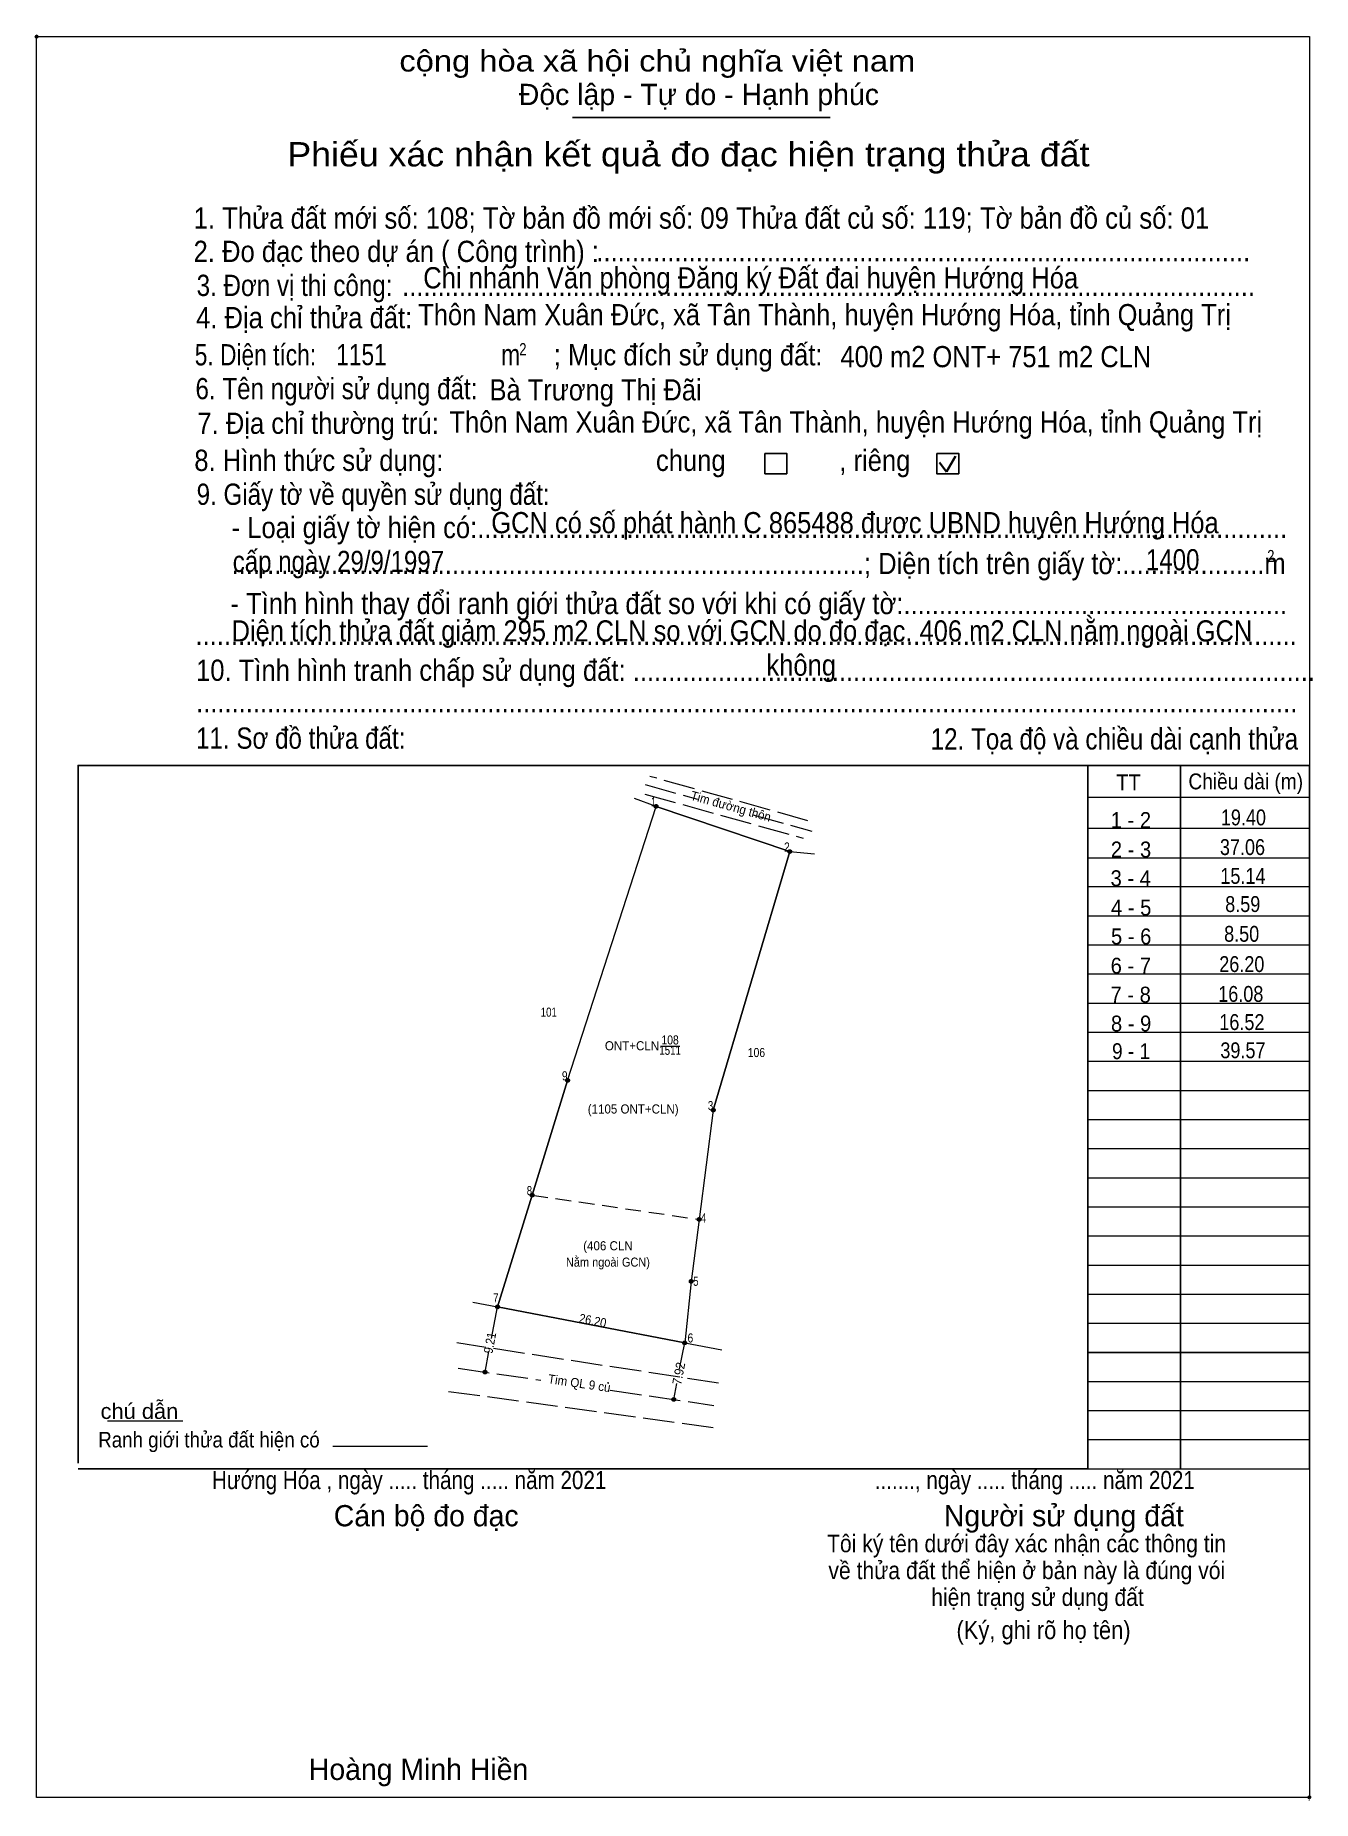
# Model space of a CAD drawing. Header units: metres. Extents: x 539120 to 539778, y 1836699 to 1836942.
# Drawn here: x 539120.2 to 539295.8, y 1836698.9 to 1836941.5 of the extents above; entities that cross this region are included whole.
import ezdxf
from ezdxf.enums import TextEntityAlignment as Align

# ---------------------------------------------------------------- set-up
doc = ezdxf.new("R2010")
doc.units = ezdxf.units.M
doc.header["$LTSCALE"] = 0.72
doc.header["$PDMODE"] = 32
doc.header["$PDSIZE"] = 0.36
doc.linetypes.add('LONG_DASHED', pattern=[7.5, 6, -1.5])
doc.linetypes.add('MEDIUM_DASHED', pattern=[4.5, 3, -1.5])
for name, color, linetype, lineweight in [('1', 7, 'Continuous', 13), ('10', 7, 'Continuous', 13), ('15', 7, 'LONG_DASHED', 13), ('17', 7, 'Continuous', 13), ('2', 7, 'Continuous', 25), ('30', 7, 'Continuous', 13), ('6', 7, 'Continuous', 13), ('63', 7, 'Continuous', 13)]:
    doc.layers.add(name, color=color, linetype=linetype, lineweight=lineweight)

msp = doc.modelspace()

# ---------------------------------------------------------------- texts
at = {"layer": '1'}
for s, width, p in [('ONT+CLN', 0.95, (539202.2, 1836802.01)), ('1511', 0.8, (539207.44, 1836801.39)), ('108', 0.85, (539207.435, 1836802.81)), ('(1105 ONT+CLN)', 0.95, (539202.36, 1836793.32)), ('(406 CLN', 0.95, (539198.89, 1836774.52)), ('Nằm ngoài GCN)', 0.9, (539198.89, 1836772.27))]:
    msp.add_text(s, height=1.25, dxfattribs=dict(at, width=width)).set_placement(p, align=Align.CENTER)
at = {"layer": '10'}
for s, height, width, p in [('1 - 2', 2.182, 0.95, (539270.785, 1836832.57)), ('2 - 3', 2.182, 0.95, (539270.8, 1836828.52)), ('3 - 4', 2.182, 0.95, (539270.76, 1836824.57)), ('4 - 5', 2.182, 0.95, (539270.82, 1836820.54)), ('5 - 6', 2.182, 0.95, (539270.82, 1836816.57)), ('6 - 7', 2.182, 0.95, (539270.775, 1836812.55)), ('7 - 8', 2.182, 0.95, (539270.75, 1836808.57)), ('8 - 9', 2.18, 0.95, (539270.81, 1836804.6)), ('9 - 1', 2.18, 0.9, (539270.81, 1836800.8))]:
    msp.add_text(s, height=height, dxfattribs=dict(at, width=width)).set_placement(p, align=Align.CENTER)
at = {"layer": '15', "width": 0.95}
msp.add_text('Tim đường thôn', height=1.25, rotation=344.362, dxfattribs=at).set_placement((539215.6265, 1836834.9498), align=Align.CENTER)
at = {"layer": '15'}
for s, width, p in [('101', 0.8, (539190.76, 1836806.63)), ('106', 0.85, (539219.305, 1836801.08))]:
    msp.add_text(s, height=1.25, dxfattribs=dict(at, width=width)).set_placement(p, align=Align.CENTER)
at = {"layer": '2'}
for s, height, width, p in [('cộng hòa xã hội chủ nghĩa việt nam', 2.921, 1.15, (539170.22, 1836936.54)), ('1. Thửa đất mới số: 108; Tờ bản đồ mới số: 09 Thửa đất củ số: 119; Tờ bản đồ củ số: 01', 2.93, 0.9, (539141.93, 1836914.94)), ('2. Đo đạc theo dự án ( Công trình) : ', 2.922, 0.9, (539141.93, 1836910.36)), ('Chi nhánh Văn phòng Đăng ký Đất đai huyện Hướng Hóa', 2.92, 0.9, (539173.5, 1836906.73)), ('............................................................................................', 2.922, 0.9, (539197.29, 1836910.46)), ('3. Đơn vị thi công:', 2.922, 0.85, (539142.35, 1836905.69)), ('4. Địa chỉ thửa đất:', 2.922, 0.9, (539142.27, 1836901.26)), ('........................................................................................................................', 2.922, 0.9, (539170.59, 1836905.69)), ('Thôn Nam Xuân Đức, xã Tân Thành, huyện Hướng Hóa, tỉnh Quảng Trị', 2.91, 0.9, (539172.81, 1836901.67)), ('; Mục đích sử dụng đất:', 2.921, 0.9, (539191.44, 1836896.15)), ('5. Diện tích:', 2.922, 0.8, (539142.09, 1836896.15)), ('1151', 2.91, 0.8, (539161.55, 1836896.18)), ('m', 2.921, 0.8, (539184.21, 1836896.15)), ('2', 1.669, 0.8, (539186.7, 1836897.54)), ('400 m2 ONT+ 751 m2 CLN', 2.91, 0.9, (539230.85, 1836895.9)), ('6. Tên người sử dụng đất:', 2.922, 0.85, (539142.19, 1836891.5)), ('Bà Trương Thị Đãi', 2.91, 0.9, (539182.61, 1836891.34)), ('7. Địa chỉ thường trú:', 2.922, 0.9, (539142.45, 1836886.74)), ('Thôn Nam Xuân Đức, xã Tân Thành, huyện Hướng Hóa, tỉnh Quảng Trị', 2.91, 0.9, (539177.11, 1836886.92)), ('8. Hình thức sử dụng:', 2.922, 0.9, (539142.03, 1836881.64)), ('chung                , riêng', 2.921, 0.9, (539205.49, 1836881.64)), ('9. Giấy tờ về quyền sử dụng đất:', 2.922, 0.85, (539142.35, 1836876.98)), ('     - Loại giấy tờ hiện có:..................................................................................................................', 2.921, 0.9, (539142.27, 1836872.41)), ('GCN có số phát hành C 865488 được UBND huyện Hướng Hóa ', 2.91, 0.9, (539182.85, 1836873.08)), ('cấp ngày 29/9/1997', 2.91, 0.85, (539147.31, 1836867.75)), ('     .........................................................................................; Diện tích trên giấy tờ:....................m', 2.921, 0.9, (539142.27, 1836867.46)), ('1400', 2.91, 0.85, (539272.85, 1836867.98)), ('2', 1.669, 0.8, (539289.52, 1836869.11)), ('     - Tình hình thay đổi ranh giới thửa đất so với khi có giấy tờ:......................................................', 2.921, 0.9, (539142.11, 1836861.96)), ('Diện tích thửa đất giảm 295 m2 CLN so với GCN do đo đạc. 406 m2 CLN nằm ngoài GCN', 2.91, 0.9, (539147.15, 1836858.2)), ('...........................................................................................................................................................', 2.921, 0.9, (539142.19, 1836857.72)), ('10. Tình hình tranh chấp sử dụng đất: ................................................................................................', 2.922, 0.9, (539142.27, 1836852.79)), ('không', 2.921, 0.9, (539220.67, 1836853.5)), ('...........................................................................................................................................................', 2.921, 0.9, (539142.27, 1836848.47)), ('11. Sơ đồ thửa đất:', 2.922, 0.85, (539142.27, 1836843.46)), ('12. Tọa độ và chiều dài cạnh thửa', 2.928, 0.85, (539243.25, 1836843.35)), ('Hướng Hóa , ngày ..... tháng ..... năm 2021', 2.496, 0.85, (539144.45, 1836741.7)), ('......., ngày ..... tháng ..... năm 2021', 2.496, 0.85, (539235.57, 1836741.7)), ('(Ký, ghi rõ họ tên)', 2.503, 0.9, (539246.8, 1836721.08))]:
    msp.add_text(s, height=height, dxfattribs=dict(at, width=width)).set_placement(p)
for s, height, p in [('Độc lập - Tự do - Hạnh phúc', 2.921, (539186.64, 1836931.93)), ('Cán bộ đo đạc', 2.921, (539161.2, 1836736.58)), ('Người sử dụng đất', 2.921, (539245.07, 1836736.58)), ('Hoàng Minh Hiền', 2.92, (539157.77, 1836701.72))]:
    msp.add_text(s, height=height, dxfattribs=at).set_placement(p)
for s, height, width, p in [('Phiếu xác nhận kết quả đo đạc hiện trạng thửa đất', 3.337, 1.1, (539209.95, 1836923.5)), ('Tôi ký tên dưới đây xác nhận các thông tin', 2.413, 0.9, (539256.44, 1836733.02)), ('về thửa đất thể hiện ở bản này là đúng vói', 2.413, 0.9, (539256.47, 1836729.32)), ('hiện trạng sử dụng đất', 2.413, 0.9, (539257.945, 1836725.64))]:
    msp.add_text(s, height=height, dxfattribs=dict(at, width=width)).set_placement(p, align=Align.CENTER)
msp.add_text('.', height=0.8346, dxfattribs=at).set_placement((539295.2837, 1836698.87), align=Align.CENTER)
at = {"layer": '30'}
for s, height, width, p in [('TT', 2.176, 0.95, (539268.75, 1836837.75)), ('Chiều dài (m)', 2.182, 0.9, (539278.69, 1836837.88))]:
    msp.add_text(s, height=height, dxfattribs=dict(at, width=width)).set_placement(p)
at = {"layer": '6'}
for s, width, p in [('chú dẫn', 1.05, (539129.14, 1836751.34)), ('Ranh giới thửa đất hiện có ', 0.9, (539128.82, 1836747.42))]:
    msp.add_text(s, height=2.138, dxfattribs=dict(at, width=width)).set_placement(p)
at = {"layer": '63'}
for s, height, width, p in [(' 1', 1.25, 0.75, (539205.51, 1836835.54)), ('19.40', 2.18, 0.85, (539289.35, 1836832.93)), (' 2', 1.25, 0.85, (539223.89, 1836829.33)), ('37.06', 2.18, 0.85, (539289.22, 1836828.85)), ('15.14', 2.18, 0.85, (539289.28, 1836824.89)), ('8.59', 2.18, 0.85, (539288.57, 1836821.02)), ('8.50', 2.18, 0.85, (539288.42, 1836816.93)), ('26.20', 2.18, 0.85, (539289.13, 1836812.77)), ('16.08', 2.18, 0.85, (539288.99, 1836808.67)), ('16.52', 2.18, 0.85, (539289.14, 1836804.8)), ('39.57', 2.18, 0.85, (539289.28, 1836800.92)), (' 9', 1.25, 0.85, (539193.35, 1836797.88)), (' 3', 1.25, 0.8, (539213.37, 1836793.79)), (' 8', 1.25, 0.8, (539188.47, 1836782.1)), (' 4', 1.25, 0.85, (539212.42, 1836778.34)), (' 5', 1.25, 0.8, (539211.35, 1836769.64)), (' 7', 1.25, 0.8, (539183.85, 1836767.35)), (' 6', 1.25, 0.85, (539210.62, 1836761.85))]:
    msp.add_text(s, height=height, dxfattribs=dict(at, width=width)).set_placement(p, align=Align.RIGHT)
for s, rotation, width, p in [('26.20', 349.132, 0.9, (539196.6872, 1836764.2458)), ('9.21', 79.133, 0.9, (539183.274, 1836761.6872)), ('7.92', 79.087, 0.95, (539209.2376, 1836757.4717)), ('Tim QL 9 củ', 351.744, 0.95, (539194.8703, 1836755.6333))]:
    msp.add_text(s, height=1.25, rotation=rotation, dxfattribs=dict(at, width=width)).set_placement(p, align=Align.CENTER)

# ---------------------------------------------------------------- hatches: boundary and pattern name
at = {"layer": '15'}
for points in [[(539205.76, 1836835.54, 1), (539205.26, 1836835.54, 1)], [(539224.14, 1836829.33, 1), (539223.64, 1836829.33, 1)], [(539193.6, 1836797.88, 1), (539193.1, 1836797.88, 1)], [(539213.62, 1836793.79, 1), (539213.12, 1836793.79, 1)], [(539188.72, 1836782.1, 1), (539188.22, 1836782.1, 1)], [(539211.68, 1836778.77, 1), (539211.18, 1836778.77, 1)], [(539210.58, 1836770.25, 1), (539210.08, 1836770.25, 1)], [(539183.96, 1836766.74, 1), (539183.46, 1836766.74, 1)], [(539209.69, 1836761.8, 1), (539209.19, 1836761.8, 1)], [(539182.24, 1836757.78, 1), (539181.74, 1836757.78, 1)], [(539208.19, 1836754.02, 1), (539207.69, 1836754.02, 1)]]:
    msp.add_hatch(color=256, dxfattribs=at).paths.add_polyline_path(points)

# ---------------------------------------------------------------- linework, layer by layer
at = {"layer": '1'}
msp.add_lwpolyline([(539205.51, 1836835.54), (539223.89, 1836829.33), (539213.37, 1836793.79), (539211.43, 1836778.77), (539210.33, 1836770.25), (539209.44, 1836761.8), (539183.71, 1836766.74), (539188.47, 1836782.1), (539193.35, 1836797.88)], close=True, dxfattribs=at)
at = {"layer": '10'}
for p, q in [((539193.35, 1836797.88), (539205.51, 1836835.54)), ((539223.89, 1836829.33), (539205.51, 1836835.54)), ((539210.33, 1836770.25), (539209.44, 1836761.8))]:
    msp.add_line(p, q, dxfattribs=at)
msp.add_lwpolyline([(539213.37, 1836793.79), (539211.43, 1836778.77), (539210.33, 1836770.25)], dxfattribs=at)
at = {"layer": '15'}
for p, q in [((539226.39, 1836833.56), (539204.65, 1836839.66)), ((539203.97, 1836837.23), (539225.71, 1836831.17)), ((539204.01, 1836838.53), (539211.19, 1836836.52)), ((539218.81, 1836834.39), (539226.91, 1836832.12)), ((539214.11, 1836756.25), (539178.1, 1836761.78)), ((539178.28, 1836758.32), (539189.67, 1836756.67)), ((539213.36, 1836750.11), (539176.76, 1836755.12)), ((539199.21, 1836755.28), (539213.47, 1836753.21))]:
    msp.add_line(p, q, dxfattribs=at)
at = {"layer": '15', "linetype": 'Continuous'}
for p, q in [((539205.51, 1836835.54), (539202.54, 1836836.6)), ((539213.37, 1836793.79), (539223.89, 1836829.33)), ((539223.89, 1836829.33), (539227.29, 1836829.01)), ((539209.44, 1836761.8), (539214.53, 1836760.82))]:
    msp.add_line(p, q, dxfattribs=at)
at = {"layer": '15', "linetype": 'MEDIUM_DASHED'}
msp.add_line((539188.47, 1836782.1), (539211.43, 1836778.77), dxfattribs=at)
at = {"layer": '15', "linetype": 'Continuous'}
for points in [[(539193.35, 1836797.88), (539188.47, 1836782.1), (539183.71, 1836766.74)], [(539180.32, 1836767.39), (539183.71, 1836766.74), (539209.44, 1836761.8)]]:
    msp.add_lwpolyline(points, dxfattribs=at)
at = {"layer": '15', "linetype": 'MEDIUM_DASHED'}
for centre in [(539205.51, 1836835.54), (539205.51, 1836835.54), (539223.89, 1836829.33), (539193.35, 1836797.88), (539213.37, 1836793.79), (539188.47, 1836782.1), (539211.43, 1836778.77), (539210.33, 1836770.25), (539183.71, 1836766.74), (539209.44, 1836761.8), (539181.99, 1836757.78), (539207.94, 1836754.02)]:
    msp.add_circle(centre, 0.25, dxfattribs=at)
at = {"layer": '17'}
msp.add_line((539130.11, 1836751.06), (539140.43, 1836751.06), dxfattribs=at)
at = {"layer": '2'}
for p, q in [((539194.04, 1836930.24), (539229.43, 1836930.24)), ((539264.85, 1836841.17), (539264.85, 1836744.5)), ((539264.85, 1836744.5), (539126.05, 1836744.5))]:
    msp.add_line(p, q, dxfattribs=at)
at = {"layer": '2', "lineweight": 35}
for p, q in [((539244.45, 1836882.81), (539245.45, 1836881.52)), ((539245.45, 1836881.52), (539246.66, 1836883.68))]:
    msp.add_line(p, q, dxfattribs=at)
at = {"layer": '2', "lineweight": 13}
msp.add_lwpolyline([(539120.35, 1836941.34), (539295.32, 1836941.34), (539295.32, 1836699.33), (539120.35, 1836699.33)], close=True, dxfattribs=at)
at = {"layer": '2'}
for points in [[(539220.46, 1836884.06), (539223.47, 1836884.06), (539223.47, 1836881.26), (539220.46, 1836881.26)], [(539244.1, 1836884.06), (539247.11, 1836884.06), (539247.11, 1836881.26), (539244.1, 1836881.26)]]:
    msp.add_lwpolyline(points, close=True, dxfattribs=at)
msp.add_lwpolyline([(539126.05, 1836745.28), (539126.05, 1836841.17), (539264.85, 1836841.17)], dxfattribs=at)
for p in [(539120.35, 1836941.34), (539295.32, 1836699.33)]:
    msp.add_point(p, dxfattribs=at)
at = {"layer": '30', "lineweight": 25}
for p, q in [((539264.85, 1836766.97), (539264.85, 1836841.17)), ((539277.58, 1836841.17), (539277.58, 1836744.5))]:
    msp.add_line(p, q, dxfattribs=at)
at = {"layer": '30'}
for p, q in [((539264.85, 1836836.8), (539295.32, 1836836.8)), ((539264.85, 1836832.56), (539295.32, 1836832.56)), ((539264.77, 1836828.48), (539295.24, 1836828.48)), ((539264.85, 1836824.51), (539295.32, 1836824.51)), ((539264.85, 1836820.5), (539295.32, 1836820.5)), ((539264.85, 1836816.5), (539295.32, 1836816.5)), ((539264.85, 1836812.5), (539295.32, 1836812.5)), ((539264.85, 1836808.5), (539295.32, 1836808.5)), ((539264.85, 1836804.5), (539295.32, 1836804.5)), ((539264.85, 1836800.5), (539295.32, 1836800.5)), ((539264.85, 1836796.5), (539295.32, 1836796.5)), ((539264.85, 1836792.5), (539295.32, 1836792.5)), ((539264.85, 1836788.5), (539295.32, 1836788.5)), ((539264.85, 1836784.5), (539295.32, 1836784.5)), ((539264.85, 1836780.5), (539295.32, 1836780.5)), ((539264.85, 1836776.5), (539295.32, 1836776.5)), ((539264.85, 1836772.5), (539295.32, 1836772.5)), ((539264.85, 1836768.5), (539295.32, 1836768.5)), ((539264.85, 1836764.5), (539295.32, 1836764.5)), ((539264.85, 1836760.5), (539295.32, 1836760.5)), ((539264.85, 1836760.48), (539295.32, 1836760.48)), ((539264.85, 1836756.5), (539295.32, 1836756.5)), ((539264.85, 1836752.5), (539295.32, 1836752.5)), ((539264.85, 1836748.5), (539295.32, 1836748.5)), ((539264.85, 1836744.5), (539295.32, 1836744.5))]:
    msp.add_line(p, q, dxfattribs=at)
at = {"layer": '30', "lineweight": 25}
msp.add_lwpolyline([(539264.85, 1836841.17), (539295.32, 1836841.17), (539295.33, 1836744.5)], dxfattribs=at)
at = {"layer": '6'}
msp.add_line((539161.06, 1836747.59), (539174.08, 1836747.59), dxfattribs=at)
at = {"layer": '63'}
for p, q in [((539206.12, 1836802.59), (539208.79, 1836802.59)), ((539182.87, 1836762.38), (539183.71, 1836766.74)), ((539208.75, 1836758.22), (539209.44, 1836761.8)), ((539181.99, 1836757.78), (539182.53, 1836760.61)), ((539207.94, 1836754.02), (539208.37, 1836756.23))]:
    msp.add_line(p, q, dxfattribs=at)

msp.set_redraw_order([(e.dxf.handle, doc.entitydb.next_handle()) for e in msp.query("TEXT MTEXT ATTDEF DIMENSION ARC_DIMENSION")])  # texts and dimensions are drawn at this point

doc.saveas('drawing.dxf')
